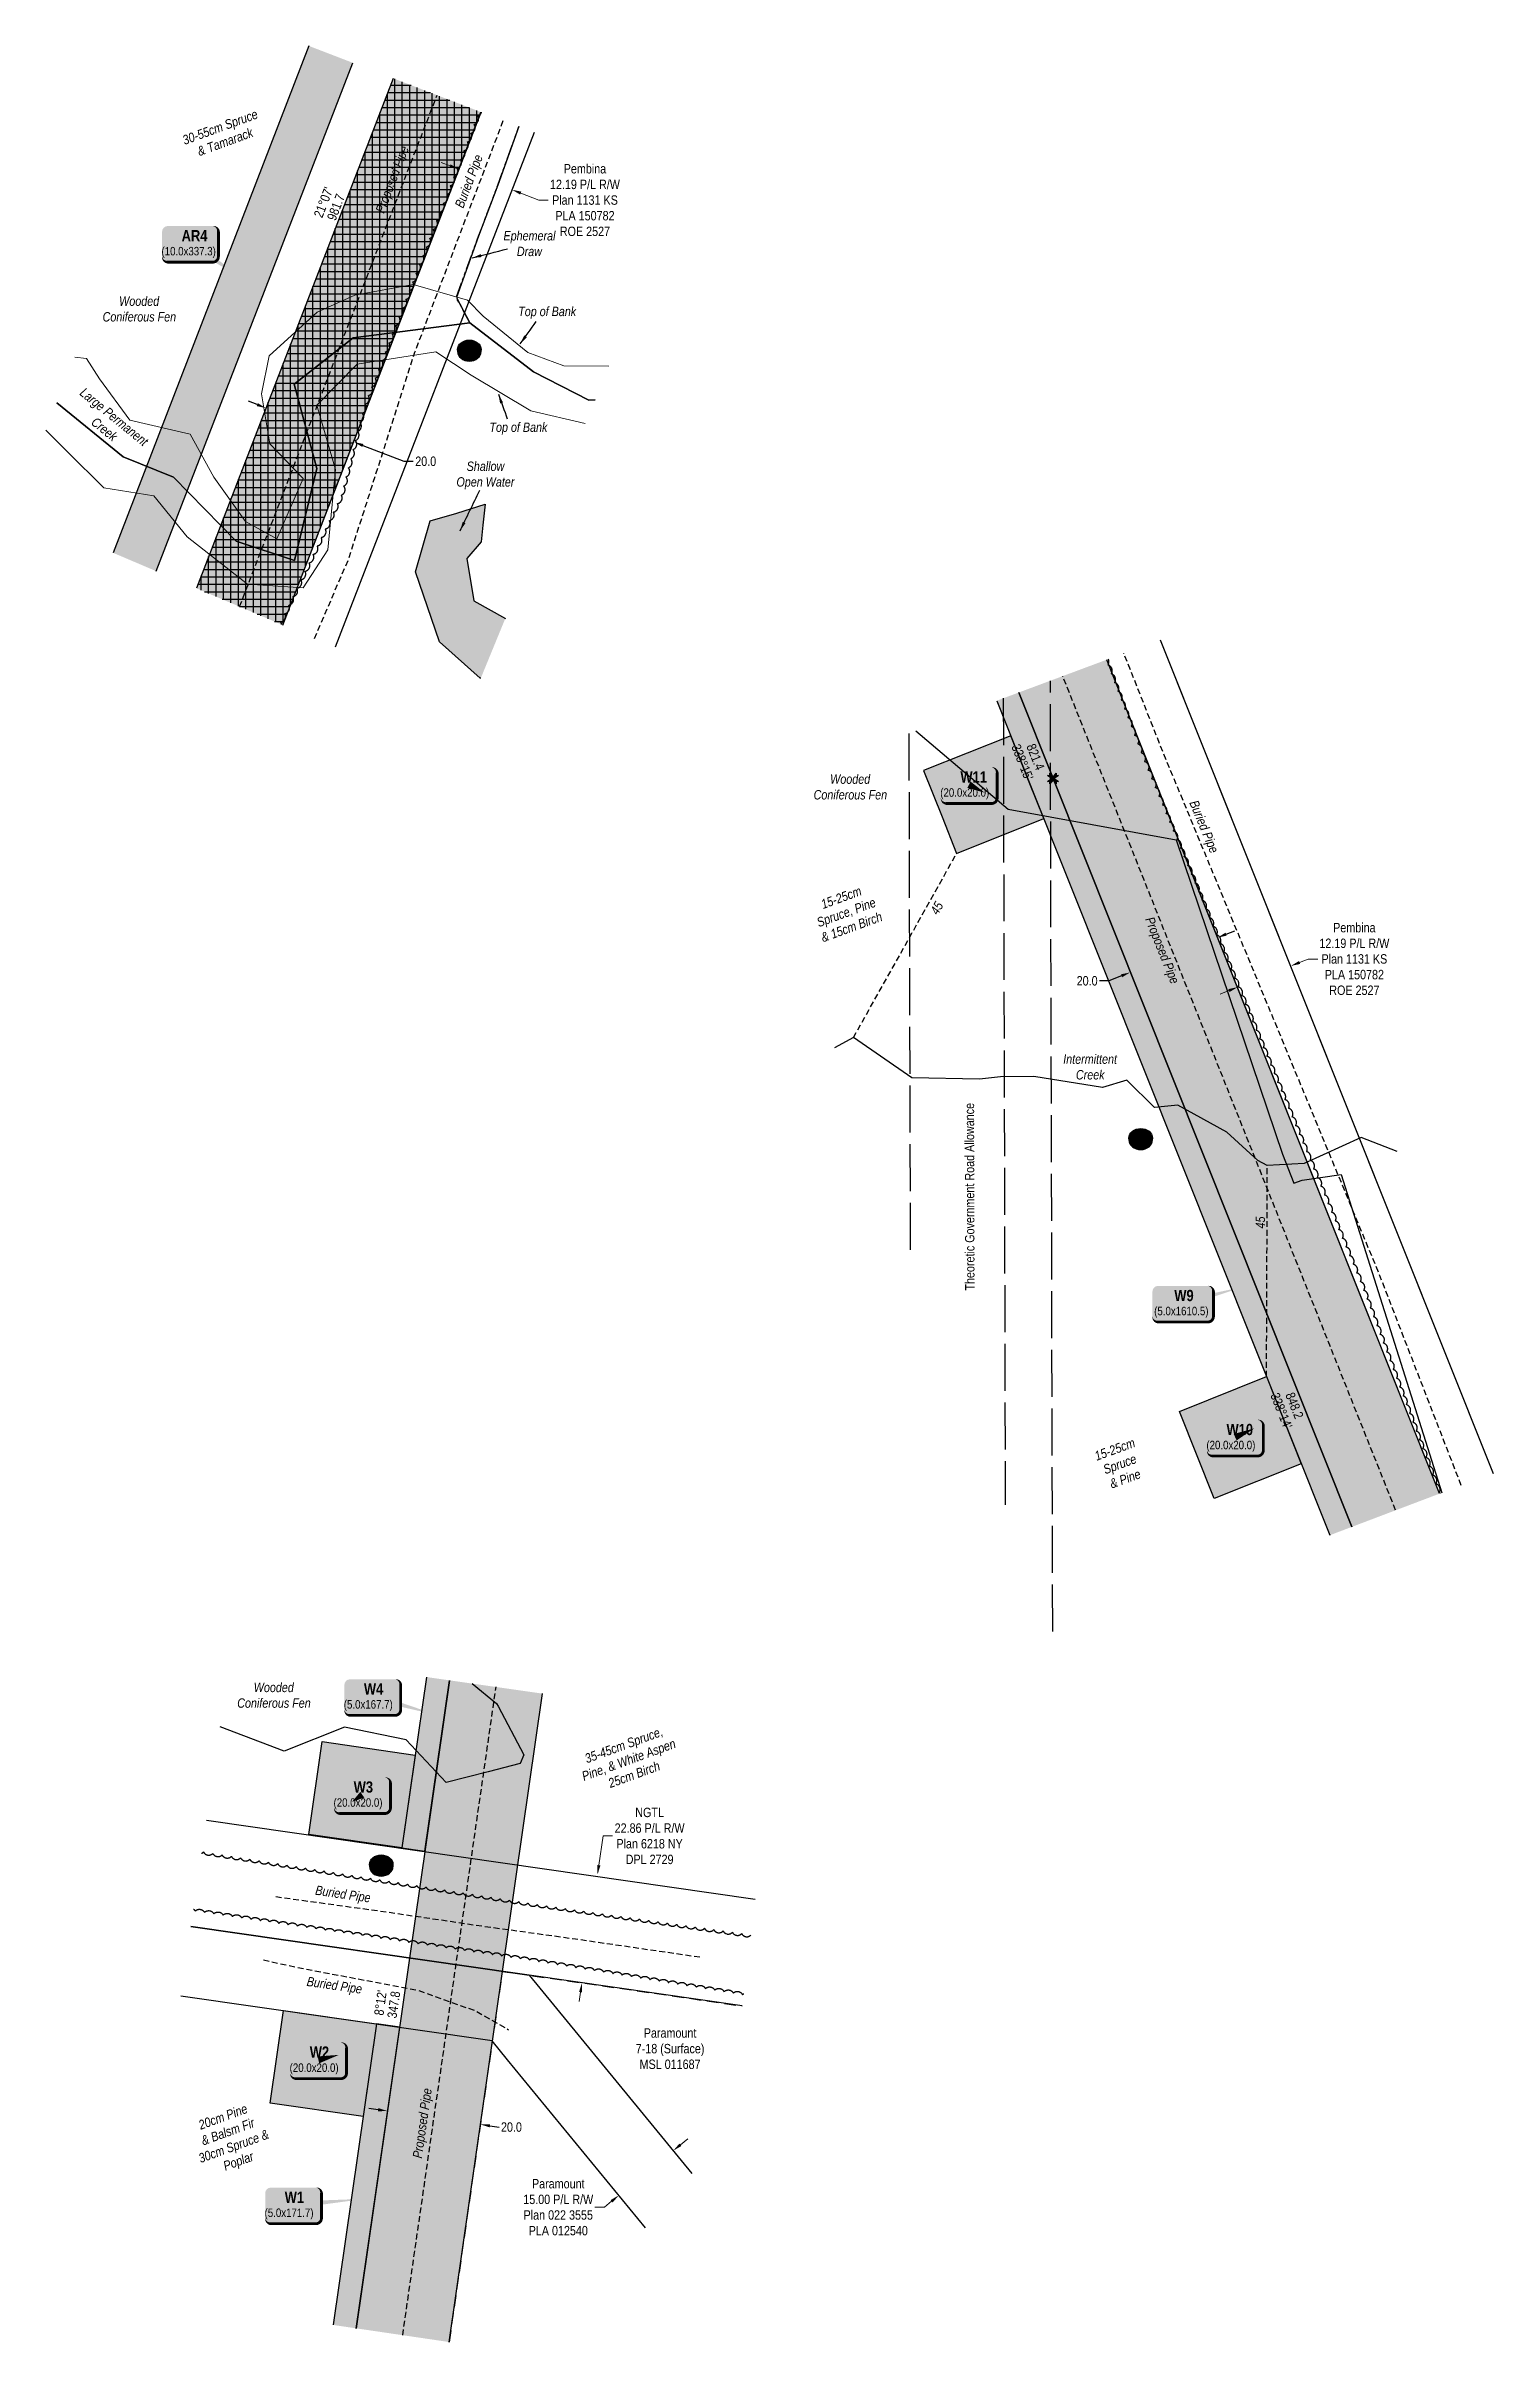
# Model space of a CAD drawing. Extents: x 507565 to 531726, y 6009554 to 6022365.
# Drawn here: x 520173 to 521714, y 6011231 to 6013676 of the extents above; entities that cross this region are included whole.
import ezdxf
from ezdxf.enums import TextEntityAlignment as Align

# ---------------------------------------------------------------- set-up
doc = ezdxf.new("R2010")
doc.units = 0
doc.header["$LTSCALE"] = 5
doc.header["$PDMODE"] = 34
doc.header["$PDSIZE"] = 0.03
for name, pattern in [('0', [1, 1, 0]), ('foc-ACCESSROAD', [3.75, 2.5, -1.25]), ('foc-TIELINE', [1.875, 1.25, -0.625]), ('foc-TOPO-ephemeral', [6.25, 3.125, -0.625, 0.625, -0.625, 0.625, -0.625]), ('foc-UNSURVEYED', [12.5, 10, -2.5]), ('UG_PIPE', [1.875, 1.25, -0.625])]:
    doc.linetypes.add(name, pattern=pattern)
doc.layers.get('Defpoints').update_dxf_attribs({"color": 9})
for name, color, linetype in [('AS-PIPE-UG', 44, 'UG_PIPE'), ('AS-PIPE-UG-T', 44, 'Continuous'), ('F-RW', 190, 'Continuous'), ('F-WS', 190, 'foc-ACCESSROAD'), ('L-BD1', 253, 'Continuous'), ('L-MON', 1, 'Continuous'), ('L-ROAD-T', 7, 'Continuous'), ('L-USEC', 7, 'foc-UNSURVEYED'), ('P-CROSSINGS', 250, 'Continuous'), ('P-PROPOSED', 10, 'Continuous'), ('P-PROPOSED-H', 21, 'Continuous'), ('P-TEMP-BLOCKS', 250, 'Continuous'), ('P-TEMP-BLUE-BORE-H', 131, 'Continuous'), ('P-TEMP-H', 41, 'Continuous'), ('P-TEMP-NO CUT-H', 104, 'Continuous'), ('P-TEMP_ACCESS ROAD', 46, 'Continuous'), ('P-TEMP_WORKSPACE', 46, 'Continuous'), ('P-TXT', 4, 'Continuous'), ('T-BUSH', 110, '0'), ('T-BUSH-T', 110, 'Continuous'), ('T-CREEK', 160, 'Continuous'), ('T-DRAW', 143, 'foc-TOPO-ephemeral'), ('T-TIE', 201, 'foc-TIELINE'), ('T-WATER', 160, 'Continuous'), ('T-WATER-H', 133, 'Continuous'), ('T-WATER-T', 170, 'Continuous'), ('WETLAND', 143, 'Continuous'), ('WETLAND-T', 146, 'Continuous')]:
    doc.layers.add(name, color=color, linetype=linetype)
for name, color, linetype, lineweight in [('F-RW-T', 190, 'Continuous', 9), ('F-WS-T', 190, 'Continuous', 9), ('T-ELEVATION', 48, 'Continuous', 18), ('T-TEXT', 48, 'Continuous', 18), ('T-TIE-T', 201, 'Continuous', 18)]:
    doc.layers.add(name, color=color, linetype=linetype, lineweight=lineweight)
doc.styles.add('80', font='ARIALN.TTF', dxfattribs={"height": 10})
doc.styles.add('80CG', font='ARIALN.TTF', dxfattribs={"height": 10})
doc.styles.add('80L', font='ARIALN.TTF', dxfattribs={"height": 10})
doc.styles.add('80LS', font='ARIALNI.TTF', dxfattribs={"height": 10})
doc.styles.add('BOLD', font='ARIALNB.TTF')
doc.styles.add('Crossing', font='ARIALN.TTF', dxfattribs={"height": 10})
doc.styles.add('foc-LtypeFont', font='ARIALN.TTF', dxfattribs={"height": 7.349999999999999})
doc.styles.get("Standard").update_dxf_attribs({"font": 'ARIALN.TTF'})
doc.linetypes.add('foc-TOPO-flowdirection-NOLINE', pattern='A,0,[">",foc-LtypeFont,S=0.3,R=0,X=0,Y=-0.945],-20,[">",foc-LtypeFont,S=0.3,R=0,X=0,Y=-0.945],0', length=20)
doc.dimstyles.new('Compass 5 000', dxfattribs={"dimscale": 5, "dimtxt": 9, "dimasz": 2, "dimexe": 0.2, "dimexo": 0.0625, "dimgap": 0.5, "dimtad": 0, "dimtih": 1, "dimtoh": 1, "dimzin": 0, "dimdsep": 46, "dimtxsty": '80CG', "dimcen": 0.1, "dimse1": 1, "dimse2": 1, "dimclrd": 256, "dimclrt": 256, "dimaunit": 1, "dimadec": 4, "dimazin": 0, "dimtfac": 0.06, "dimtofl": 0, "dimtmove": 0, "dimatfit": 1, "dimfxl": 0.2, "dimtolj": 1, "dimtzin": 0, "dimlwd": -1, "dimarcsym": 0})

msp = doc.modelspace()

# ---------------------------------------------------------------- texts
at = {"layer": 'AS-PIPE-UG-T', "char_height": 9.994589999999983, "attachment_point": 1, "style": '80L'}
for s, width, insert, rotation in [('\\pi0.34636;{\\fArial Narrow|b0|i1|c0|p34;Proposed Pipe}', 74.96357435197817, (520523.0736324635, 6013500.223242411), 69.0724545718479), ('\\pi0.31478;{\\fArial Narrow|b0|i1|c0|p34;Buried Pipe}', 59.03587994542998, (520607.5586470106, 6013505.844416155), 69.09953522709365), ('\\pi0.31478;{\\fArial Narrow|b0|i1|c0|p34;Buried Pipe}', 59.03587994542998, (521399.2305511877, 6012874.110234112), 292.50255449152064), ('\\pi0.34636;{\\fArial Narrow|b0|i1|c0|p34;Proposed Pipe}', 74.96357435197817, (521352.1542540655, 6012749.944582975), 291.759726752414), ('\\pi0.31478;{\\fArial Narrow|b0|i1|c0|p34;Buried Pipe}', 59.03587994542998, (520460.0592948214, 6011717.066430055), 351.8042485489257), ('\\pi0.31478;{\\fArial Narrow|b0|i1|c0|p34;Buried Pipe}', 59.03587994542998, (520450.9652512057, 6011619.906198261), 351.8042485489257), ('\\pi0.34636;{\\fArial Narrow|b0|i1|c0|p34;Proposed Pipe}', 74.96357435197817, (520562.9411778585, 6011426.981478119), 81.8024475353823)]:
    msp.add_mtext_dynamic_manual_height_columns(s, width=width, gutter_width=50.00000000000011, heights=[0], dxfattribs=dict(at, insert=insert, rotation=rotation))
at = {"layer": 'F-WS-T', "insert": (520837.2744511466, 6011543.063272472), "char_height": 9.994589999999983, "width": 72.58458497230545, "attachment_point": 5, "style": '80CG'}
msp.add_mtext('\\A1;Paramount\\P7-18 (Surface)\\PMSL 011687', dxfattribs=at)
at = {"layer": 'L-BD1', "color": 5}
for s, rotation, p in [("21%%D07'", 68.85450760243994, (520468.0962670408, 6013509.41554557)), ('981.7', 68.85450760243994, (520481.3795874116, 6013504.277817887)), ("8%%d12'", 81.85032135592878, (520528.8485227922, 6011591.958856384)), ('347.8', 81.85032135592878, (520542.9469823043, 6011589.939875167))]:
    msp.add_text(s, height=9.994589999999965, rotation=rotation, dxfattribs=at).set_placement(p, align=Align.MIDDLE_CENTER)
at = {"layer": 'L-BD1', "color": 5, "char_height": 9.994589999999965, "attachment_point": 2, "line_spacing_factor": 0.9004871635554856, "bg_fill": 1, "box_fill_scale": 1.15, "bg_fill_color": 41, "bg_fill_transparency": 0}
for s, insert, width, rotation in [("821.4 338%%d15'", (521231.1348745837, 6012920.646530072), 35.34008116024774, 291.70727649956825), ("848.2 338%%D14'", (521506.9564324428, 6012229.866442971), 35.34003885567649, 291.7071695888648)]:
    msp.add_mtext(s, dxfattribs=dict(at, insert=insert, width=width, rotation=rotation))
at = {"layer": 'L-ROAD-T', "style": '80L'}
msp.add_text('Theoretic Government Road Allowance', height=9.994679999999882, rotation=90.14136302786278, dxfattribs=at).set_placement((521156.2699503795, 6012450.352621022), align=Align.MIDDLE_CENTER)
at = {"layer": 'T-BUSH-T', "attachment_point": 1, "style": '80L'}
for s, width, gutter_width, insert, char_height, rotation in [('\\pi0.38662;{\\fArial Narrow|b0|i1|c0|p34;30-55cm Spruce \\P\\pi11.22;& Tamarack}', 83.8660476981738, 50.00084546121528, (520316.4806065843, 6013579.838595633), 9.994589999999986, 20.000000000000146), ('\\pi0.91098;{\\fArial Narrow|b0|i1|c0|p34;15-25cm\\P\\pi4.6504;Spruce\\P\\pi5.9662;& Pine }', 44.47963445785194, 50.00084546121528, (521287.3987018554, 6012178.234413174), 9.994589999999985, 20.000000000000146), ('\\pi9.7456;{\\fArial Narrow|b0|i1|c0|p34;35-45cm Spruce, \\P\\pi0.35425;Pine, & White Aspen \\P\\pi24.295;25cm Birch}', 104.8962368252802, 50.00084546121528, (520736.1163150996, 6011853.006214977), 9.99471379999975, 20.000000000000146), ('\\pi12.554;{\\fArial Narrow|b0|i1|c0|p34;20cm Pine \\P\\pi9.4932;& Balsm Fir\\P\\pi0.38497;30cm Spruce & \\P\\pi22.355;Poplar}', 78.24461118690309, 49.99999999999998, (520322.1792659045, 6011461.756881095), 9.99453379999983, 20.000000000000103)]:
    msp.add_mtext_dynamic_manual_height_columns(s, width=width, gutter_width=gutter_width, heights=[0], dxfattribs=dict(at, insert=insert, char_height=char_height, rotation=rotation))
at = {"layer": 'T-BUSH-T', "insert": (520985.0142728472, 6012761.852609457), "char_height": 9.994589999999985, "attachment_point": 1, "rotation": 20.000000000000146, "style": '80L', "bg_fill": 3, "box_fill_scale": 1.15, "bg_fill_color": 256, "bg_fill_true_color": 256, "bg_fill_transparency": 0}
msp.add_mtext_dynamic_manual_height_columns('\\pi12.64;{\\fArial Narrow|b0|i1|c0|p34;15-25cm\\P\\pi1.7389;Spruce, Pine \\P\\pi0.51859;& 15cm Birch}', width=67.93822038328784, gutter_width=50.00084546121528, heights=[0], dxfattribs=at)
at = {"layer": 'T-TEXT', "char_height": 9.994589999999986, "width": 62.45364313055929, "attachment_point": 2, "style": '80LS'}
for insert in [(520706.4034284821, 6013398.236939946), (520675.750158187, 6013274.94038162)]:
    msp.add_mtext('Top of Bank', dxfattribs=dict(at, insert=insert))
at = {"layer": 'T-TIE-T', "char_height": 9.994589999999985, "width": 13.01928290545701, "attachment_point": 2, "style": '80L'}
for insert, rotation in [((521116.8527726287, 6012760.244191329), 60.746079372003415), ((521460.8831730469, 6012422.953860987), 89.78807302606056)]:
    msp.add_mtext('{\\fArial Narrow|b0|i1|c0|p34;45}', dxfattribs=dict(at, insert=insert, rotation=rotation))
at = {"layer": 'T-WATER-T', "attachment_point": 1, "style": '80L'}
for s, width, gutter_width, insert, char_height in [('\\pi0.35627;{\\fArial Narrow|b0|i1|c0|p34;Ephemeral \\P\\pi14.615;Draw}', 56.01002057038574, 50.02706464197105, (520659.491499171, 6013478.803647514), 9.994589999999986), ('\\pi11.497;{\\fArial Narrow|b0|i1|c0|p34;Shallow \\P\\pi0.60882;Open Water}', 62.89639221920746, 50.02706464197105, (520609.1497073172, 6013233.32876145), 9.994589999999986), ('\\pi3.8072;{\\fArial Narrow|b0|i1|c0|p34;Intermittent \\P\\pi17.34;Creek}', 64.78663161880804, 49.99979088833481, (521252.1636915553, 6012601.959835453), 9.994589999999985)]:
    msp.add_mtext_dynamic_manual_height_columns(s, width=width, gutter_width=gutter_width, heights=[0], dxfattribs=dict(at, insert=insert, char_height=char_height))
at = {"layer": 'T-WATER-T', "insert": (520213.8046356923, 6013312.933337043), "char_height": 9.999999999999796, "attachment_point": 1, "rotation": 320.8448961561653, "style": '80L'}
msp.add_mtext_dynamic_manual_height_columns('\\pi0.26492;{\\fArial Narrow|b0|i1|c0|p34;Large Permanent \\P\\pi29.494;Creek}', width=89.11101412517793, gutter_width=50.02706464197105, heights=[0], dxfattribs=at)
at = {"layer": 'WETLAND-T', "attachment_point": 1, "style": '80L'}
for s, width, gutter_width, insert, char_height in [('\\pi18.206;{\\fArial Narrow|b0|i1|c0|p34;Wooded \\P\\pi0.61007;Coniferous Fen}', 78.18394679366105, 49.99979088833481, (520232.3108898473, 6013409.186694193), 9.994589999999986), ('\\pi18.206;{\\fArial Narrow|b0|i1|c0|p34;Wooded \\P\\pi0.61007;Coniferous Fen}', 78.18394679366105, 49.99979088833481, (520989.5297670529, 6012900.152334026), 9.994589999999985), ('\\pi18.206;{\\fArial Narrow|b0|i1|c0|p34;Wooded \\P\\pi0.61024;Coniferous Fen}', 78.18427377853416, 49.99999999999965, (520375.6827907526, 6011932.843585648), 9.994589999999983)]:
    msp.add_mtext_dynamic_manual_height_columns(s, width=width, gutter_width=gutter_width, heights=[0], dxfattribs=dict(at, insert=insert, char_height=char_height))

# ---------------------------------------------------------------- blocks, each defined once
blk = doc.blocks.new('*U428')
at = {"true_color": 0xff8aff}
h = blk.add_hatch(color=211, dxfattribs=at)
edge = h.paths.add_edge_path()
edge.add_line((-23.99999999999998, -20), (23.99999999999998, -20))
edge.add_arc((23.99999999999998, -14), 6, 270, 360)
edge.add_line((29.99999999999998, -14), (29.99999999999998, 12.5))
edge.add_arc((23.99999999999998, 12.5), 6, 0, 90)
edge.add_line((23.99999999999998, 18.5), (-23.99999999999998, 18.5))
edge.add_arc((-23.99999999999998, 12.5), 6, 90, 180)
edge.add_line((-29.99999999999998, 12.5), (-29.99999999999998, -14))
edge.add_arc((-23.99999999999998, -14), 6, 180, 270)
at = {"color": 250, "flags": 128}
blk.add_lwpolyline([(-23.99999999999998, -20, 3, 3, 0), (23.99999999999998, -20, 3, 3, 0.414213562373095), (29.99999999999998, -14, 3, 3, 0), (29.99999999999998, 12.5, 3, 0, 0.414213562373095), (23.99999999999998, 18.5, 0, 0, 0), (-23.99999999999998, 18.5, 0, 0, 0.414213562373095), (-29.99999999999998, 12.5, 0, 0, 0), (-29.99999999999998, -14, 0, 3, 0.414213562373095)], format="xyseb", close=True, dxfattribs=at)
at = {"flags": 128}
blk.add_lwpolyline([(76.16788440681108, 6.5091246556636, 0, 7.5, 0), (-3.398394867633905e-15, 0, 0, 0, 0)], format="xyseb", dxfattribs=at)
at = {"color": 250}
for tag, p, height, style in [('TEMP_AREA_W1_001', (-9.212824010914055, 2.244292974654144), 12, 'BOLD'), ('ENTER_TEXT_001', (-30.65586630286495, -12.77706553451505), 9, '80')]:
    blk.add_attdef(tag, p, '', height=height, dxfattribs=dict(at, style=style))
blk = doc.blocks.new('*U514')
at = {"true_color": 0xff8aff}
h = blk.add_hatch(color=211, dxfattribs=at)
edge = h.paths.add_edge_path()
edge.add_line((-23.99999999999998, -20), (23.99999999999998, -20))
edge.add_arc((23.99999999999998, -14), 6, 270, 360)
edge.add_line((29.99999999999998, -14), (29.99999999999998, 12.5))
edge.add_arc((23.99999999999998, 12.5), 6, 0, 90)
edge.add_line((23.99999999999998, 18.5), (-23.99999999999998, 18.5))
edge.add_arc((-23.99999999999998, 12.5), 6, 90, 180)
edge.add_line((-29.99999999999998, 12.5), (-29.99999999999998, -14))
edge.add_arc((-23.99999999999998, -14), 6, 180, 270)
at = {"color": 250, "flags": 128}
blk.add_lwpolyline([(-23.99999999999998, -20, 3, 3, 0), (23.99999999999998, -20, 3, 3, 0.414213562373095), (29.99999999999998, -14, 3, 3, 0), (29.99999999999998, 12.5, 3, 0, 0.414213562373095), (23.99999999999998, 18.5, 0, 0, 0), (-23.99999999999998, 18.5, 0, 0, 0.414213562373095), (-29.99999999999998, 12.5, 0, 0, 0), (-29.99999999999998, -14, 0, 3, 0.414213562373095)], format="xyseb", close=True, dxfattribs=at)
at = {"flags": 128}
blk.add_lwpolyline([(-10.96257860806564, -7.521714308182053, 0, 7.499999999999999, 0), (-3.398394867633905e-15, 0, 0, 0, 0)], format="xyseb", dxfattribs=at)
at = {"color": 250}
for tag, p, height, style in [('TEMP_AREA_W1_001', (-9.212824010914055, 2.244292974654144), 12, 'BOLD'), ('ENTER_TEXT_001', (-30.65586630286495, -12.77706553451505), 9, '80')]:
    blk.add_attdef(tag, p, '', height=height, dxfattribs=dict(at, style=style))
blk = doc.blocks.new('*U432')
at = {"true_color": 0xff8aff}
h = blk.add_hatch(color=211, dxfattribs=at)
edge = h.paths.add_edge_path()
edge.add_line((-23.99999999999998, -20), (23.99999999999998, -20))
edge.add_arc((23.99999999999998, -14), 6, 270, 360)
edge.add_line((29.99999999999998, -14), (29.99999999999998, 12.5))
edge.add_arc((23.99999999999998, 12.5), 6, 0, 90)
edge.add_line((23.99999999999998, 18.5), (-23.99999999999998, 18.5))
edge.add_arc((-23.99999999999998, 12.5), 6, 90, 180)
edge.add_line((-29.99999999999998, 12.5), (-29.99999999999998, -14))
edge.add_arc((-23.99999999999998, -14), 6, 180, 270)
at = {"color": 250, "flags": 128}
blk.add_lwpolyline([(-23.99999999999998, -20, 3, 3, 0), (23.99999999999998, -20, 3, 3, 0.414213562373095), (29.99999999999998, -14, 3, 3, 0), (29.99999999999998, 12.5, 3, 0, 0.414213562373095), (23.99999999999998, 18.5, 0, 0, 0), (-23.99999999999998, 18.5, 0, 0, 0.414213562373095), (-29.99999999999998, 12.5, 0, 0, 0), (-29.99999999999998, -14, 0, 3, 0.414213562373095)], format="xyseb", close=True, dxfattribs=at)
at = {"flags": 128}
blk.add_lwpolyline([(69.9084886473787, -19.96166291728086, 0, 7.499999999999999, 0), (-3.398394867633905e-15, 0, 0, 0, 0)], format="xyseb", dxfattribs=at)
at = {"color": 250}
for tag, p, height, style in [('TEMP_AREA_W1_001', (-9.212824010914055, 2.244292974654144), 12, 'BOLD'), ('ENTER_TEXT_001', (-30.65586630286495, -12.77706553451505), 9, '80')]:
    blk.add_attdef(tag, p, '', height=height, dxfattribs=dict(at, style=style))
blk = doc.blocks.new('*U515')
at = {"true_color": 0xff8aff}
h = blk.add_hatch(color=211, dxfattribs=at)
edge = h.paths.add_edge_path()
edge.add_line((-23.99999999999998, -20), (23.99999999999998, -20))
edge.add_arc((23.99999999999998, -14), 6, 270, 360)
edge.add_line((29.99999999999998, -14), (29.99999999999998, 12.5))
edge.add_arc((23.99999999999998, 12.5), 6, 0, 90)
edge.add_line((23.99999999999998, 18.5), (-23.99999999999998, 18.5))
edge.add_arc((-23.99999999999998, 12.5), 6, 90, 180)
edge.add_line((-29.99999999999998, 12.5), (-29.99999999999998, -14))
edge.add_arc((-23.99999999999998, -14), 6, 180, 270)
at = {"color": 250, "flags": 128}
blk.add_lwpolyline([(-23.99999999999998, -20, 3, 3, 0), (23.99999999999998, -20, 3, 3, 0.414213562373095), (29.99999999999998, -14, 3, 3, 0), (29.99999999999998, 12.5, 3, 0, 0.414213562373095), (23.99999999999998, 18.5, 0, 0, 0), (-23.99999999999998, 18.5, 0, 0, 0.414213562373095), (-29.99999999999998, 12.5, 0, 0, 0), (-29.99999999999998, -14, 0, 3, 0.414213562373095)], format="xyseb", close=True, dxfattribs=at)
at = {"flags": 128}
blk.add_lwpolyline([(21.7800216182435, 5.309322643210828, 0, 7.499999999999999, 0), (-3.398394867633905e-15, 0, 0, 0, 0)], format="xyseb", dxfattribs=at)
at = {"color": 250}
for tag, p, height, style in [('TEMP_AREA_W1_001', (-9.212824010914055, 2.244292974654144), 12, 'BOLD'), ('ENTER_TEXT_001', (-30.65586630286495, -12.77706553451505), 9, '80')]:
    blk.add_attdef(tag, p, '', height=height, dxfattribs=dict(at, style=style))
blk = doc.blocks.new('*D369')
at = {"layer": 'Defpoints', "color": 0, "transparency": 16777216}
for p in [(520840.6408980051, 6011434.446920634), (520857.6720355116, 6011413.697739214), (520799.7650666912, 6011366.16711482)]:
    blk.add_point(p, dxfattribs=at)
at = {"layer": 'F-RW-T', "transparency": 16777216}
for p, q in [((520848.3705048133, 6011440.791459908), (520856.100111621, 6011447.135999181)), ((520767.2747155693, 6011374.227217693), (520757.2747155693, 6011374.227217693)), ((520775.004322377, 6011380.571756966), (520767.2747155693, 6011374.227217693))]:
    blk.add_line(p, q, dxfattribs=at)
for points in [[(520847.3130816012, 6011442.079727709), (520849.4279280258, 6011439.503192106), (520840.6408980051, 6011434.446920634)], [(520773.9468991649, 6011381.860024769), (520776.0617455896, 6011379.283489166), (520782.7339291852, 6011386.91629624)]]:
    blk.add_solid(points, dxfattribs=at)
at = {"layer": 'F-RW-T', "transparency": 16777216, "insert": (520718.1887674117, 6011374.227217693), "char_height": 10, "attachment_point": 5, "style": '80CG'}
blk.add_mtext('\\A1;Paramount\\P15.00 P/L R/W\\PPlan 022 3555\\PPLA 012540', dxfattribs=at)
blk = doc.blocks.new('xing2')
h = blk.add_hatch(color=50)
h.dxf.hatch_style = 1
edge = h.paths.add_edge_path()
edge.add_ellipse((0, 0), major_axis=(-12.5, 0), ratio=0.8162973455633619, start_angle=0, end_angle=360)
h = blk.add_hatch(color=250)
h.dxf.hatch_style = 1
edge = h.paths.add_edge_path()
edge.add_ellipse((0, -2.047489049626165), major_axis=(-12.5, 0), ratio=0.8162973455633619, start_angle=0, end_angle=180)
edge.add_line((12.5, -2.047489049626165), (12.5, 0))
edge.add_ellipse((0, 0), major_axis=(-12.5, 0), ratio=0.8162973455633619, start_angle=0, end_angle=180, ccw=False)
edge.add_line((-12.5, 0), (-12.5, -2.047489049626165))
at = {"color": 250}
blk.add_ellipse((0, 0), major_axis=(-12.5, 0), ratio=0.8162973455633619, dxfattribs=at)
blk.add_ellipse((0, -2.047489049626165), major_axis=(-12.5, 0), ratio=0.8162973455633619, start_param=0, end_param=3.141592653589793, dxfattribs=at)
at = {"color": 250, "style": 'Crossing'}
blk.add_attdef('CROSSING', text='', height=9, dxfattribs=at).set_placement((0.08916442567715421, 0.0199513138486509), align=Align.MIDDLE_CENTER)
at = {"color": 250, "style": 'Crossing', "flags": 1}
for tag, p in [('DESCRIPTION', (0.08916442567715421, -25.770021277247)), ('OWNER', (0.08916442567715421, -12.49201765665748)), ('LOCATION', (0.08916442567715421, -39.30337514164421)), ('DWG_REF', (0.08916442567715421, -52.83672900604233))]:
    blk.add_attdef(tag, text='', height=9, dxfattribs=at).set_placement(p, align=Align.MIDDLE_CENTER)
blk = doc.blocks.new('*D370')
at = {"layer": 'Defpoints', "color": 0, "transparency": 16777216}
for p in [(520760.0063697948, 6011728.498333582), (520768.1528601788, 6011727.326353898), (520751.5700299818, 6011612.058257833)]:
    blk.add_point(p, dxfattribs=at)
at = {"layer": 'F-RW-T', "transparency": 16777216}
for p, q in [((520761.4303409736, 6011738.396429665), (520765.9245798574, 6011769.636112715)), ((520765.9245798574, 6011769.636112715), (520775.9245798575, 6011769.636112715)), ((520741.999568419, 6011603.332141433), (520740.5755972403, 6011593.434045349))]:
    blk.add_line(p, q, dxfattribs=at)
for points in [[(520759.780658293, 6011738.633758196), (520763.0800236543, 6011738.159101136), (520760.0063697948, 6011728.498333582)], [(520740.3498857384, 6011603.569469963), (520743.6492510997, 6011603.094812904), (520743.4235395978, 6011613.230237517)]]:
    blk.add_solid(points, dxfattribs=at)
at = {"layer": 'F-RW-T', "transparency": 16777216, "insert": (520815.4641432952, 6011769.636112715), "char_height": 10, "attachment_point": 5, "style": '80CG'}
blk.add_mtext('\\A1;NGTL\\P22.86 P/L R/W\\PPlan 6218 NY\\PDPL 2729', dxfattribs=at)
blk = doc.blocks.new('*D371')
at = {"layer": 'Defpoints', "color": 0, "transparency": 16777216}
for p in [(520537.1460907751, 6011481.808711439), (520635.3325420531, 6011462.415892445), (520636.0732345716, 6011467.557550373)]:
    blk.add_point(p, dxfattribs=at)
at = {"layer": 'P-TXT', "transparency": 16777216}
for p, q in [((520526.5075729891, 6011478.092905877), (520516.6097477215, 6011479.518758244)), ((520645.2303673208, 6011460.990040078), (520655.1281925889, 6011459.564187711))]:
    blk.add_line(p, q, dxfattribs=at)
for points in [[(520526.7452150503, 6011479.742543423), (520526.269930928, 6011476.443268333), (520536.4053982567, 6011476.667053511)], [(520645.468009382, 6011462.639677623), (520644.9927252597, 6011459.340402533), (520635.3325420531, 6011462.415892445)]]:
    blk.add_solid(points, dxfattribs=at)
at = {"layer": 'P-TXT', "transparency": 16777216, "insert": (520668.3341953173, 6011459.564187711), "char_height": 10, "attachment_point": 5, "style": '80CG'}
blk.add_mtext('\\A1;20.0', dxfattribs=at)
blk = doc.blocks.new('*U477')
at = {"true_color": 0xff8aff}
h = blk.add_hatch(color=211, dxfattribs=at)
edge = h.paths.add_edge_path()
edge.add_line((-26.49999999999998, -20), (26.49999999999998, -20))
edge.add_arc((26.49999999999998, -14), 6, 270, 360)
edge.add_line((32.49999999999998, -14), (32.49999999999998, 12.5))
edge.add_arc((26.49999999999998, 12.5), 6, 0, 90)
edge.add_line((26.49999999999998, 18.5), (-26.49999999999998, 18.5))
edge.add_arc((-26.49999999999998, 12.5), 6, 90, 180)
edge.add_line((-32.49999999999998, 12.5), (-32.49999999999998, -14))
edge.add_arc((-26.49999999999998, -14), 6, 180, 270)
at = {"color": 250, "flags": 128}
blk.add_lwpolyline([(-26.49999999999998, -20, 3, 3, 0), (26.49999999999998, -20, 3, 3, 0.414213562373095), (32.49999999999998, -14, 3, 3, 0), (32.49999999999998, 12.5, 3, 0, 0.414213562373095), (26.49999999999998, 18.5, 0, 0, 0), (-26.49999999999998, 18.5, 0, 0, 0.414213562373095), (-32.49999999999998, 12.5, 0, 0, 0), (-32.49999999999998, -14, 0, 3, 0.414213562373095)], format="xyseb", close=True, dxfattribs=at)
at = {"flags": 128}
blk.add_lwpolyline([(64.07029109443044, 17.46459040057445, 0, 7.5, 0), (-3.398394867633905e-15, 0, 0, 0, 0)], format="xyseb", dxfattribs=at)
at = {"color": 250}
for tag, p, height, style in [('TEMP_AREA_W1_001', (-9.212824010914055, 2.244292974654144), 12, 'BOLD'), ('ENTER_TEXT_001', (-30.65586630286495, -12.77706553451505), 9, '80')]:
    blk.add_attdef(tag, p, '', height=height, dxfattribs=dict(at, style=style))
blk = doc.blocks.new('*U516')
at = {"true_color": 0xff8aff}
h = blk.add_hatch(color=211, dxfattribs=at)
edge = h.paths.add_edge_path()
edge.add_line((-23.99999999999998, -20), (23.99999999999998, -20))
edge.add_arc((23.99999999999998, -14), 6, 270, 360)
edge.add_line((29.99999999999998, -14), (29.99999999999998, 12.5))
edge.add_arc((23.99999999999998, 12.5), 6, 0, 90)
edge.add_line((23.99999999999998, 18.5), (-23.99999999999998, 18.5))
edge.add_arc((-23.99999999999998, 12.5), 6, 90, 180)
edge.add_line((-29.99999999999998, 12.5), (-29.99999999999998, -14))
edge.add_arc((-23.99999999999998, -14), 6, 180, 270)
at = {"color": 250, "flags": 128}
blk.add_lwpolyline([(-23.99999999999998, -20, 3, 3, 0), (23.99999999999998, -20, 3, 3, 0.414213562373095), (29.99999999999998, -14, 3, 3, 0), (29.99999999999998, 12.5, 3, 0, 0.414213562373095), (23.99999999999998, 18.5, 0, 0, 0), (-23.99999999999998, 18.5, 0, 0, 0.414213562373095), (-29.99999999999998, 12.5, 0, 0, 0), (-29.99999999999998, -14, 0, 3, 0.414213562373095)], format="xyseb", close=True, dxfattribs=at)
at = {"flags": 128}
blk.add_lwpolyline([(20.1818945746742, 9.383859686823214, 0, 7.500000000000002, 0), (-3.398394867633905e-15, 0, 0, 0, 0)], format="xyseb", dxfattribs=at)
at = {"color": 250}
for tag, p, height, style in [('TEMP_AREA_W1_001', (-9.212824010914055, 2.244292974654144), 12, 'BOLD'), ('ENTER_TEXT_001', (-30.65586630286495, -12.77706553451505), 9, '80')]:
    blk.add_attdef(tag, p, '', height=height, dxfattribs=dict(at, style=style))
blk = doc.blocks.new('*U517')
at = {"true_color": 0xff8aff}
h = blk.add_hatch(color=211, dxfattribs=at)
edge = h.paths.add_edge_path()
edge.add_line((-23.99999999999998, -20), (23.99999999999998, -20))
edge.add_arc((23.99999999999998, -14), 6, 270, 360)
edge.add_line((29.99999999999998, -14), (29.99999999999998, 12.5))
edge.add_arc((23.99999999999998, 12.5), 6, 0, 90)
edge.add_line((23.99999999999998, 18.5), (-23.99999999999998, 18.5))
edge.add_arc((-23.99999999999998, 12.5), 6, 90, 180)
edge.add_line((-29.99999999999998, 12.5), (-29.99999999999998, -14))
edge.add_arc((-23.99999999999998, -14), 6, 180, 270)
at = {"color": 250, "flags": 128}
blk.add_lwpolyline([(-23.99999999999998, -20, 3, 3, 0), (23.99999999999998, -20, 3, 3, 0.414213562373095), (29.99999999999998, -14, 3, 3, 0), (29.99999999999998, 12.5, 3, 0, 0.414213562373095), (23.99999999999998, 18.5, 0, 0, 0), (-23.99999999999998, 18.5, 0, 0, 0.414213562373095), (-29.99999999999998, 12.5, 0, 0, 0), (-29.99999999999998, -14, 0, 3, 0.414213562373095)], format="xyseb", close=True, dxfattribs=at)
at = {"flags": 128}
blk.add_lwpolyline([(16.68350946178958, -8.505640066842098, 0, 7.5, 0), (-3.398394867633904e-15, 0, 0, 0, 0)], format="xyseb", dxfattribs=at)
at = {"color": 250}
for tag, p, height, style in [('TEMP_AREA_W1_001', (-9.212824010914055, 2.244292974654144), 12, 'BOLD'), ('ENTER_TEXT_001', (-30.65586630286495, -12.77706553451505), 9, '80')]:
    blk.add_attdef(tag, p, '', height=height, dxfattribs=dict(at, style=style))
blk = doc.blocks.new('*D375')
at = {"layer": 'Defpoints', "color": 0, "transparency": 16777216}
for p in [(521498.3815168831, 6012696.185215195), (521579.1949438758, 6012493.184389867), (521522.5907391298, 6012470.650591)]:
    blk.add_point(p, dxfattribs=at)
at = {"layer": 'F-RW-T', "transparency": 16777216}
for p, q in [((521507.6723773219, 6012699.883851742), (521516.9632377601, 6012703.58248829)), ((521516.9632377601, 6012703.58248829), (521526.9632377604, 6012703.58248829)), ((521432.4864516985, 6012669.95277978), (521423.1955912597, 6012666.254143232))]:
    blk.add_line(p, q, dxfattribs=at)
for points in [[(521507.0559378972, 6012701.432328482), (521508.2888167466, 6012698.335375003), (521498.3815168831, 6012696.185215195)], [(521431.8700122738, 6012671.50125652), (521433.1028911232, 6012668.40430304), (521441.7773121372, 6012673.651416328)]]:
    blk.add_solid(points, dxfattribs=at)
at = {"layer": 'F-RW-T', "transparency": 16777216, "insert": (521566.0491859184, 6012703.582488289), "char_height": 10, "attachment_point": 5, "style": '80CG'}
blk.add_mtext('\\A1;Pembina\\P12.19 P/L R/W\\PPlan 1131 KS\\PPLA 150782\\PROE 2527', dxfattribs=at)
blk = doc.blocks.new('*D374')
at = {"layer": 'Defpoints', "color": 0, "transparency": 16777216}
for p in [(521339.6543986027, 6012928.532751601), (521246.7954251294, 6012891.566402987), (521420.1571165756, 6012726.311000388)]:
    blk.add_point(p, dxfattribs=at)
at = {"layer": 'P-TXT', "transparency": 16777216}
for p, q in [((521429.4479859225, 6012730.009614559), (521438.7388552688, 6012733.708228731)), ((521304.6524838922, 6012680.329612067), (521294.6524838926, 6012680.329612067)), ((521318.0072737555, 6012685.646037603), (521304.6524838922, 6012680.329612067))]:
    blk.add_line(p, q, dxfattribs=at)
for points in [[(521428.831550227, 6012731.558092784), (521430.0644216177, 6012728.461136336), (521420.1571165756, 6012726.311000388)], [(521317.3908380601, 6012687.194515827), (521318.6237094507, 6012684.097559378), (521327.2981431023, 6012689.344651774)]]:
    blk.add_solid(points, dxfattribs=at)
at = {"layer": 'P-TXT', "transparency": 16777216, "insert": (521281.4464811634, 6012680.329612068), "char_height": 10, "attachment_point": 5, "style": '80CG'}
blk.add_mtext('\\A1;20.0', dxfattribs=at)
blk = doc.blocks.new('TEMP')
h = blk.add_hatch(color=255)
h.dxf.hatch_style = 1
h.paths.add_polyline_path([(-5.274162218071865e-10, 0.2514284397220763), (-0.6656854269836916, 1.152061669657268), (-0.6656854269836914, 0.6656854303339061), (-1.152061663105632, 0.6656854303339061), (-0.2514284404497631, 5.273246284076549e-10), (-1.152061661774314, -0.665685419564579), (-0.6656854224511335, -0.6656854195645793), (-0.6656854224511335, -1.152061655686338), (-5.273248504522599e-10, -0.2514284436956583), (0.6656854183820542, -1.152061663420681), (0.6656854183820542, -0.6656854208922597), (1.152061656810019, -0.6656854053035203), (0.2514284429676993, 5.273251835191672e-10), (1.152061671303363, 0.6656854258011662), (0.6656854287749412, 0.6656854258011663), (0.6656854131859291, 1.15206166422904)])
h.paths.add_polyline_path([(0.5656854229146121, 0.8485281473411305), (0.5656854319800914, 0.5656854258011663), (0.8485281444547581, 0.5656854258011663), (0.08318903393992505, -1.110223024625157e-16), (0.8485281399220184, -0.5656854150320215), (0.5656854183820542, -0.5656854240973189), (0.5656854183820542, -0.8485281365719858), (1.110223024625157e-16, -0.08318903609469996), (-0.5656854224511336, -0.848528132039064), (-0.5656854224511336, -0.5656854195645794), (-0.8485281349258003, -0.5656854195645796), (-0.08318903284889523, 0), (-0.8485281394583577, 0.5656854303339061), (-0.5656854269836913, 0.5656854303339061), (-0.5656854269836913, 0.8485281428085727), (0, 0.08318903069412065)], flags=16)
h = blk.add_hatch(color=1)
h.dxf.hatch_style = 1
h.paths.add_polyline_path([(0, 0.08318903069412048), (-0.5656854269836913, 0.8485281428085726), (-0.5656854269836911, 0.5656854303339061), (-0.8485281394583579, 0.5656854303339061), (-0.08318903284889523, 0), (-0.8485281349258, -0.5656854195645791), (-0.5656854224511336, -0.5656854195645792), (-0.5656854224511336, -0.8485281320390639), (1.110223024625157e-16, -0.08318903609469996), (0.5656854183820542, -0.8485281365719854), (0.5656854183820542, -0.5656854240973188), (0.8485281399220186, -0.5656854150320215), (0.08318903393992516, -5.551115123125783e-17), (0.8485281444547583, 0.5656854258011663), (0.5656854319800915, 0.5656854258011663), (0.5656854229146121, 0.8485281473411305)])
at = {"color": 1}
for p, q in [((-0.0831890328488953, 0), (0.0831890339399252, 0)), ((0, 0.0831890306941205), (0, -0.08318903609469999))]:
    blk.add_line(p, q, dxfattribs=at)
at = {"color": 255, "flags": 128}
blk.add_lwpolyline([(-0.251428440449763, 5.27325e-10), (-1.152061663105632, 0.6656854303339061), (-0.6656854269836914, 0.6656854303339061), (-0.6656854269836914, 1.152061669657268), (-5.274159999999999e-10, 0.2514284397220763), (0.6656854131859291, 1.15206166422904), (0.6656854287749412, 0.6656854258011663), (1.152061671303363, 0.6656854258011663), (0.2514284429676991, 5.27325e-10), (1.152061656810019, -0.6656854053035204), (0.6656854183820542, -0.6656854208922596), (0.6656854183820542, -1.152061663420681), (-5.27325e-10, -0.2514284436956586), (-0.6656854224511335, -1.152061655686338), (-0.6656854224511335, -0.6656854195645793), (-1.152061661774314, -0.6656854195645793)], close=True, dxfattribs=at)
at = {"color": 1, "flags": 128}
blk.add_lwpolyline([(-0.0831890328488953, 0), (-0.8485281394583578, 0.5656854303339061), (-0.5656854269836913, 0.5656854303339061), (-0.5656854269836913, 0.8485281428085727), (0, 0.0831890306941205), (0.5656854229146121, 0.8485281473411305), (0.5656854319800914, 0.5656854258011663), (0.8485281444547581, 0.5656854258011663), (0.0831890339399252, 0), (0.8485281399220184, -0.5656854150320214), (0.5656854183820542, -0.5656854240973189), (0.5656854183820542, -0.8485281365719856), (0, -0.08318903609469999), (-0.5656854224511335, -0.848528132039064), (-0.5656854224511335, -0.5656854195645792), (-0.8485281349258001, -0.5656854195645792)], close=True, dxfattribs=at)
blk = doc.blocks.new('*U492')
at = {"true_color": 0xff8aff}
h = blk.add_hatch(color=211, dxfattribs=at)
edge = h.paths.add_edge_path()
edge.add_line((-23.99999999999998, -20), (23.99999999999998, -20))
edge.add_arc((23.99999999999998, -14), 6, 270, 360)
edge.add_line((29.99999999999998, -14), (29.99999999999998, 12.5))
edge.add_arc((23.99999999999998, 12.5), 6, 0, 90)
edge.add_line((23.99999999999998, 18.5), (-23.99999999999998, 18.5))
edge.add_arc((-23.99999999999998, 12.5), 6, 90, 180)
edge.add_line((-29.99999999999998, 12.5), (-29.99999999999998, -14))
edge.add_arc((-23.99999999999998, -14), 6, 180, 270)
at = {"color": 250, "flags": 128}
blk.add_lwpolyline([(-23.99999999999998, -20, 3, 3, 0), (23.99999999999998, -20, 3, 3, 0.414213562373095), (29.99999999999998, -14, 3, 3, 0), (29.99999999999998, 12.5, 3, 0, 0.414213562373095), (23.99999999999998, 18.5, 0, 0, 0), (-23.99999999999998, 18.5, 0, 0, 0.414213562373095), (-29.99999999999998, 12.5, 0, 0, 0), (-29.99999999999998, -14, 0, 3, 0.414213562373095)], format="xyseb", close=True, dxfattribs=at)
at = {"flags": 128}
blk.add_lwpolyline([(59.57682323547803, -40.13675621222136, 0, 7.499999999999998, 0), (-3.398394867633905e-15, 0, 0, 0, 0)], format="xyseb", dxfattribs=at)
at = {"color": 250}
for tag, p, height, style in [('TEMP_AREA_W1_001', (-9.212824010914055, 2.244292974654144), 12, 'BOLD'), ('ENTER_TEXT_001', (-30.65586630286495, -12.77706553451505), 9, '80')]:
    blk.add_attdef(tag, p, '', height=height, dxfattribs=dict(at, style=style))
blk = doc.blocks.new('*D386')
at = {"layer": 'Defpoints', "color": 0, "transparency": 16777216}
for p in [(520605.428283738, 6013527.067697003), (520662.0217574821, 6013505.199459163), (520668.8552707832, 6013522.884114801)]:
    blk.add_point(p, dxfattribs=at)
at = {"layer": 'F-RW-T', "transparency": 16777216}
for p, q in [((520602.9339585227, 6013548.356715081), (520593.6061200062, 6013551.961077523)), ((520678.1831092997, 6013519.27975236), (520697.5281782497, 6013511.804640111)), ((520697.5281782497, 6013511.804640111), (520707.5281782497, 6013511.804640111))]:
    blk.add_line(p, q, dxfattribs=at)
for points in [[(520603.5346855966, 6013549.911354835), (520602.3332314491, 6013546.802075328), (520612.2617970391, 6013544.75235264)], [(520678.7838363736, 6013520.834392114), (520677.5823822261, 6013517.725112607), (520668.8552707832, 6013522.884114801)]]:
    blk.add_solid(points, dxfattribs=at)
at = {"layer": 'F-RW-T', "transparency": 16777216, "insert": (520746.6141264082, 6013511.804640111), "char_height": 10, "attachment_point": 5, "style": '80CG'}
blk.add_mtext('\\A1;Pembina\\P12.19 P/L R/W\\PPlan 1131 KS\\PPLA 150782\\PROE 2527', dxfattribs=at)
blk = doc.blocks.new('*D387')
at = {"layer": 'Defpoints', "color": 0, "transparency": 16777216}
for p in [(520498.7306455267, 6013528.138511061), (520592.6188486752, 6013491.876191574), (520406.8988268853, 6013290.373123568)]:
    blk.add_point(p, dxfattribs=at)
at = {"layer": 'P-TXT', "transparency": 16777216}
for p, q in [((520397.5704224703, 6013293.976021161), (520388.2420180554, 6013297.578918755)), ((520510.1154344487, 6013250.507906487), (520553.831302806, 6013233.623583091)), ((520553.831302806, 6013233.623583091), (520563.831302806, 6013233.623583091))]:
    blk.add_line(p, q, dxfattribs=at)
for points in [[(520398.1709054026, 6013295.530755231), (520396.969939538, 6013292.421287092), (520406.8988268853, 6013290.373123568)], [(520510.715917381, 6013252.062640557), (520509.5149515164, 6013248.953172418), (520500.7870300338, 6013254.110804081)]]:
    blk.add_solid(points, dxfattribs=at)
at = {"layer": 'P-TXT', "transparency": 16777216, "insert": (520577.0373055346, 6013233.623583092), "char_height": 10, "attachment_point": 5, "style": '80CG'}
blk.add_mtext('\\A1;20.0', dxfattribs=at)

# ---------------------------------------------------------------- dimensions: what is measured, and where the dimension line sits
at = {"layer": 'F-RW-T', "color": 6}
dim = msp.add_linear_dim(base=(520668.8552707832, 6013522.884114801), p1=(520605.4282837383, 6013527.067697003), p2=(520662.0217574825, 6013505.199459164), angle=338.87301031818237, text='Pembina\\P12.19 P/L R/W\\PPlan 1131 KS\\PPLA 150782\\PROE 2527', dimstyle='Compass 5 000', dxfattribs=at)
dim.commit()
dim.dimension.update_dxf_attribs({"geometry": '*D386', "text_midpoint": (520746.6141264082, 6013511.804640111), "dimtype": 161})
at = {"layer": 'F-RW-T'}
for base, p1, p2, angle, text, picture, middle in [((521498.3815168831, 6012696.185215195), (521522.5907391298, 6012470.650591), (521579.194943876, 6012493.184389867), 21.707208767151297, 'Pembina\\P12.19 P/L R/W\\PPlan 1131 KS\\PPLA 150782\\PROE 2527', '*D375', (521566.0491859184, 6012703.582488289)), ((520840.6408980051, 6011434.446920634), (520799.7650666917, 6011366.16711482), (520857.6720355116, 6011413.697739214), 39.37949503799188, 'Paramount\\P15.00 P/L R/W\\PPlan 022 3555\\PPLA 012540', '*D369', (520718.1887674117, 6011374.227217693))]:
    dim = msp.add_linear_dim(base=base, p1=p1, p2=p2, angle=angle, text=text, dimstyle='Compass 5 000', dxfattribs=at)
    dim.commit()
    dim.dimension.update_dxf_attribs({"geometry": picture, "text_midpoint": middle, "dimtype": 161})
at = {"layer": 'F-RW-T', "color": 5}
dim = msp.add_linear_dim(base=(520760.0063697948, 6011728.498333582), p1=(520751.5700299817, 6011612.058257833), p2=(520768.1528601787, 6011727.326353898), angle=81.81341903768212, text='NGTL\\P22.86 P/L R/W\\PPlan 6218 NY\\PDPL 2729', dimstyle='Compass 5 000', dxfattribs=at)
dim.commit()
dim.dimension.update_dxf_attribs({"geometry": '*D370', "text_midpoint": (520815.4641432952, 6011769.636112715), "dimtype": 161})
at = {"layer": 'P-TXT', "color": 6}
dim = msp.add_linear_dim(base=(520406.8988268853, 6013290.373123568), p1=(520592.6188486753, 6013491.876191574), p2=(520498.7306455268, 6013528.138511061), angle=158.88200779930293, text='20.0', dimstyle='Compass 5 000', dxfattribs=at)
dim.commit()
dim.dimension.update_dxf_attribs({"geometry": '*D387', "text_midpoint": (520577.0373055346, 6013233.623583092), "dimtype": 161})
at = {"layer": 'P-TXT'}
dim = msp.add_linear_dim(base=(521420.1571165756, 6012726.311000388), p1=(521246.795425129, 6012891.566402987), p2=(521339.6543986024, 6012928.532751601), angle=21.707070773092752, text='20.0', dimstyle='Compass 5 000', dxfattribs=at)
dim.commit()
dim.dimension.update_dxf_attribs({"geometry": '*D374', "text_midpoint": (521281.4464811634, 6012680.329612068), "dimtype": 161})
at = {"layer": 'P-TXT', "color": 5}
dim = msp.add_linear_dim(base=(520635.3325420531, 6011462.415892445), p1=(520537.1460907752, 6011481.808711439), p2=(520636.0732345717, 6011467.557550373), angle=351.80252950961255, text='20.0', dimstyle='Compass 5 000', dxfattribs=at)
dim.commit()
dim.dimension.update_dxf_attribs({"geometry": '*D371', "text_midpoint": (520668.3341953173, 6011459.564187711), "dimtype": 161})

# ---------------------------------------------------------------- hatches: boundary and pattern name
at = {"layer": 'P-PROPOSED-H', "transparency": 33554687}
h = msp.add_hatch(color=256, dxfattribs=at)
h.dxf.hatch_style = 1
h.paths.add_polyline_path([(520635.787593335, 6013605.592179842), (520542.4981557638, 6013641.458699894), (520332.7654075606, 6013098.431360534), (520424.783177125, 6013059.272314638)])
h = msp.add_hatch(color=256, dxfattribs=at)
h.dxf.hatch_style = 1
h.paths.add_polyline_path([(521302.2688754824, 6013022.325325353), (521208.5970583357, 6012987.395971653), (521245.133725701, 6012895.830061367), (521563.2868036357, 6012098.766247978), (521656.7611764591, 6012134.191000588), (521337.9608748772, 6012932.876293029)])
h = msp.add_hatch(color=256, dxfattribs=at)
h.dxf.hatch_style = 1
h.paths.add_polyline_path([(520503.0643740835, 6011245.226394229), (520601.9475844508, 6011230.667862503), (520701.4262514384, 6011921.217941015), (520602.4806569828, 6011935.33642559)])
at = {"layer": 'P-TEMP-BLUE-BORE-H'}
h = msp.add_hatch(color=256, dxfattribs=at)
h.dxf.hatch_style = 1
h.paths.add_polyline_path([(520635.7599899719, 6013605.602792368), (520542.4981557882, 6013641.458699885), (520332.7654075845, 6013098.431360524), (520424.7607432295, 6013059.281861599)])
at = {"layer": 'P-TEMP-H'}
h = msp.add_hatch(color=256, dxfattribs=at)
h.dxf.hatch_style = 1
h.paths.add_polyline_path([(520499.2819393188, 6013658.073820898), (520452.6374895266, 6013676.006977507), (520244.0513708434, 6013136.184471176), (520290.0597515305, 6013116.605162751)])
h = msp.add_hatch(color=256, dxfattribs=at)
h.dxf.hatch_style = 1
h.paths.add_polyline_path([(521208.5970585352, 6012987.395971728), (521185.1792426836, 6012978.663684922), (521221.927621194, 6012886.567197431), (521539.918350711, 6012089.910112993), (521563.2868036019, 6012098.766247968), (521245.133725701, 6012895.830061274)])
h = msp.add_hatch(color=256, dxfattribs=at)
h.dxf.hatch_style = 1
h.paths.add_polyline_path([(521107.2608526552, 6012904.253867522), (521126.9835023917, 6012854.82619646), (521142.4596024533, 6012816.054170622), (521235.2840198716, 6012853.105625742), (521219.8122642677, 6012891.866767397), (521200.0896145312, 6012941.294438453)])
h = msp.add_hatch(color=256, dxfattribs=at)
h.dxf.hatch_style = 1
h.paths.add_polyline_path([(521416.7161290707, 6012128.963682862), (521379.6646737047, 6012221.788100888), (521472.4890917327, 6012258.839556262), (521509.5405470972, 6012166.015138236)])
h = msp.add_hatch(color=256, dxfattribs=at)
h.dxf.hatch_style = 1
h.paths.add_polyline_path([(520602.481852857, 6011935.336254954), (520577.7459017002, 6011938.865812249), (520551.5325524716, 6011756.900865215), (520576.2663452412, 6011753.356325059)])
h = msp.add_hatch(color=256, dxfattribs=at)
h.dxf.hatch_style = 1
h.paths.add_polyline_path([(520452.6057131272, 6011771.132790912), (520466.7740596731, 6011870.069748725), (520565.7018717132, 6011855.83768318), (520551.5335251634, 6011756.900725283)])
h = msp.add_hatch(color=256, dxfattribs=at)
h.dxf.hatch_style = 1
h.paths.add_polyline_path([(520411.4594945834, 6011484.930697843), (520425.6278411393, 6011583.867655843), (520524.5556531731, 6011569.635590207), (520510.3873066223, 6011470.698632393)])
h = msp.add_hatch(color=256, dxfattribs=at)
h.dxf.hatch_style = 1
h.paths.add_polyline_path([(520478.3464474214, 6011248.865603738), (520503.0665561137, 6011245.22607297), (520549.2894459388, 6011566.091050051), (520524.5556531731, 6011569.635590207)])
at = {"layer": 'P-TEMP-NO CUT-H', "ltscale": 2}
h = msp.add_hatch(dxfattribs=at)
h.set_pattern_fill('ANSI37', color=256, scale=2.498647499999999, angle=45)
h.set_pattern_definition([(90, (276.6072840802103, 3255.008374401472), (-7.933205812499995, 1.331546872762599e-15), []), (180, (276.6072840802103, 3255.008374401472), (-1.331546872762601e-15, -7.933205812499989), [])])
h.paths.add_polyline_path([(520635.7599899716, 6013605.602792366), (520542.4981557879, 6013641.458699884), (520332.7654075843, 6013098.431360524), (520424.7607432299, 6013059.281861599)])
at = {"layer": 'T-WATER-H'}
h = msp.add_hatch(color=256, dxfattribs=at)
h.dxf.hatch_style = 1
h.paths.add_polyline_path([(520635.7443355931, 6013002.7954618), (520661.8324145412, 6013066.330747988), (520628.1999238268, 6013084.909459833), (520620.7724142633, 6013129.965753322), (520635.963253001, 6013147.760193287), (520637.7318028545, 6013165.488668774), (520640.2589451448, 6013187.841159848), (520610.2810507331, 6013178.525164853), (520581.7503787662, 6013170.359052089), (520566.2552035391, 6013116.076715223), (520591.6865405738, 6013041.243919114), (520634.9817803971, 6013002.811066983)])

# ---------------------------------------------------------------- linework, layer by layer
at = {"layer": 'AS-PIPE-UG', "flags": 128}
for points in [[(520378.7740604675, 6013078.851936279), (520589.1426394704, 6013623.525530263)], [(520458.5113238734, 6013044.918977764), (520495.1967840431, 6013130.104282466), (520565.5017840419, 6013349.809282465), (520659.6715883541, 6013596.409620624)], [(521679.8538437465, 6012142.942618841), (521592.5208748772, 6012368.071292996), (521362.2408748767, 6012923.946293112), (521320.5477249461, 6013029.141339169)], [(521610.0235539897, 6012116.478459054), (521291.5458729538, 6012914.355495498), (521255.4322375777, 6013004.860376559)], [(520552.5045721836, 6011237.947335549), (520651.9525403116, 6011928.277313726)], [(520417.2974934301, 6011705.041730146), (520536.282493423, 6011688.636730154), (520628.6224934306, 6011674.961730153), (520736.4924934197, 6011660.031730148), (520871.25249343, 6011640.421730037)], [(520404.0974934302, 6011637.761730154), (520439.1674934235, 6011629.796730149), (520520.9374934235, 6011614.411730143), (520568.9874934303, 6011605.161730035), (520629.8574934303, 6011583.466730039), (520665.3224934267, 6011563.216730032)]]:
    msp.add_lwpolyline(points, dxfattribs=at)
at = {"layer": 'F-RW'}
for points in [[(520424.7607432118, 6013059.281861622), (520635.7599899526, 6013605.60279239)], [(520424.9863092709, 6013059.185869826), (520636.0375342092, 6013605.496086349)], [(520692.403519654, 6013583.825339907), (520480.5423660561, 6013035.543456108)], [(520692.403519647, 6013583.82533991), (520480.5423660488, 6013035.543456111)], [(521359.3749615186, 6013043.619656348), (521394.5402318665, 6012955.452617498), (521713.7335338515, 6012155.78228392)], [(521359.393551823, 6013043.626588501), (521713.76636752, 6012155.794727165)], [(521656.7610625995, 6012134.190957456), (521337.9608748772, 6012932.876293046), (521302.2823007064, 6013022.330331512)], [(521656.7823878111, 6012134.199039247), (521302.2857320569, 6013022.331611032)], [(520343.5472114255, 6011786.314996897), (520927.8055900647, 6011702.260546729)], [(520914.1496504362, 6011588.679832128), (520687.2659149474, 6011621.304982428), (520677.3648408276, 6011622.731972262), (520326.9556821036, 6011673.20018089)], [(520326.9556821036, 6011673.20018089), (520677.3648408276, 6011622.731972262), (520687.2659149474, 6011621.304982428), (520860.596458783, 6011410.134889241)], [(520811.0551062836, 6011352.412487383), (520664.2169451588, 6011531.305058148), (520647.7124934304, 6011551.416730147), (520316.0904226119, 6011599.124922105)]]:
    msp.add_lwpolyline(points, dxfattribs=at)
at = {"layer": 'F-WS', "flags": 128}
msp.add_lwpolyline([(520602.2766973687, 6011230.619407371), (520658.8121495693, 6011625.404051663), (520669.0535647256, 6011623.929016314), (520914.1414892505, 6011588.611952996)], dxfattribs=at)
at = {"layer": 'L-USEC'}
for p, q in [((521244.7462653311, 6011987.364010543), (521242.2507856888, 6012999.94513515)), ((521192.1004384527, 6012981.244534788), (521194.2175519109, 6012122.442486058)), ((521091.5925244637, 6012943.766063842), (521092.9498713811, 6012393.161508554))]:
    msp.add_line(p, q, dxfattribs=at)
at = {"layer": 'P-PROPOSED', "flags": 128}
for points in [[(520542.4981557635, 6013641.458699917), (520332.7654075606, 6013098.431360558)], [(520424.7831771251, 6013059.272314655), (520635.7875933352, 6013605.592179857)], [(521656.761176459, 6012134.191000606), (521337.9608748772, 6012932.876293046), (521302.2688754821, 6013022.325325371)], [(521208.5970583358, 6012987.39597167), (521245.133725701, 6012895.830061393), (521563.2868036359, 6012098.766247997)], [(520602.4806569829, 6011935.336425615), (520503.0643740834, 6011245.226394252)], [(520601.9475844507, 6011230.667862527), (520701.4262514386, 6011921.217941034)]]:
    msp.add_lwpolyline(points, dxfattribs=at)
at = {"layer": 'P-TEMP_ACCESS ROAD'}
for points in [[(520452.6374894812, 6013676.00697754), (520244.0513708009, 6013136.18447121)], [(520290.0597514823, 6013116.605162786), (520499.2819392692, 6013658.073820934)]]:
    msp.add_lwpolyline(points, dxfattribs=at)
at = {"layer": 'P-TEMP_WORKSPACE', "flags": 128}
for points in [[(521185.1792427161, 6012978.663684953), (521221.927621194, 6012886.567197541), (521539.9183507444, 6012089.910113022)], [(521563.2868036359, 6012098.766247997), (521245.133725701, 6012895.830061393), (521208.5970585674, 6012987.395971756)], [(520577.7459016859, 6011938.86581227), (520551.5325524716, 6011756.900865334), (520576.2663452412, 6011753.356325182), (520602.4818528423, 6011935.336254974)], [(520503.0665560982, 6011245.226072989), (520549.2894459388, 6011566.091050175), (520524.5556531731, 6011569.635590331), (520478.3464474059, 6011248.865603758)]]:
    msp.add_lwpolyline(points, dxfattribs=at)
at = {"layer": 'P-TEMP_WORKSPACE', "elevation": 4481.61999999999, "flags": 128}
msp.add_lwpolyline([(521107.2608526552, 6012904.253867522), (521126.9835023917, 6012854.82619646), (521142.4596024533, 6012816.054170622), (521235.2840198716, 6012853.105625742), (521219.8122642677, 6012891.866767397), (521200.0896145312, 6012941.294438453)], close=True, dxfattribs=at)
at = {"layer": 'P-TEMP_WORKSPACE', "flags": 128}
for points in [[(521416.7161290707, 6012128.963682862), (521379.6646737047, 6012221.788100888), (521472.4890917327, 6012258.839556262), (521509.5405470972, 6012166.015138236)], [(520452.6057131272, 6011771.132791036), (520466.7740596731, 6011870.06974885), (520565.7018717132, 6011855.837683304), (520551.5335251634, 6011756.900725402)], [(520411.4594945834, 6011484.930697962), (520425.6278411393, 6011583.867656016), (520524.5556531731, 6011569.635590331), (520510.3873066223, 6011470.698632511)]]:
    msp.add_lwpolyline(points, close=True, dxfattribs=at)
at = {"layer": 'T-BUSH', "flags": 128}
for points in [[(520423.5464454475, 6013059.798617702, 0.1115718475630415), (520422.6876034767, 6013062.346916215, 0.52056705), (520426.8800882105, 6013071.418104764, 0.52056705), (520431.2000246458, 6013080.430872289, 0.52056705), (520435.5199610818, 6013089.44363982, 0.52056705), (520439.8398975171, 6013098.456407339, 0.52056705), (520444.1598339531, 6013107.469174865, 0.52056705), (520448.4797703887, 6013116.481942389, 0.52056705), (520452.7997068244, 6013125.494709915, 0.52056705), (520457.1196432601, 6013134.507477439, 0.52056705), (520461.4395796957, 6013143.520244964, 0.52056705), (520465.7595161314, 6013152.533012489, 0.52056705), (520470.0794525666, 6013161.545780014, 0.52056705), (520474.3993890026, 6013170.558547545, 0.52056705), (520478.7193254383, 6013179.571315064, 0.52056705), (520483.0392618739, 6013188.584082589, 0.52056705), (520487.2103608967, 6013197.650965193, 0.52056705), (520489.6878083474, 6013207.333634422, 0.52056705), (520492.1652557977, 6013217.016303651, 0.52056705), (520494.642703248, 6013226.698972886, 0.52056705), (520497.1201506982, 6013236.381642109, 0.52056705), (520499.5975981482, 6013246.064311338, 0.52056705), (520502.0750455988, 6013255.746980567, 0.52056705), (520504.5524930491, 6013265.429649796, 0.52056705), (520507.0299404994, 6013275.112319032, 0.52056705), (520509.5073879497, 6013284.794988254, 0.52056705), (520512.3012861426, 6013294.375823599, 0.52056705), (520515.9357876777, 6013303.686152694, 0.52056705), (520519.5702892126, 6013312.996481789, 0.52056705), (520523.2047907474, 6013322.306810884, 0.52056705), (520526.8392922822, 6013331.61713998, 0.52056705), (520530.473793817, 6013340.927469076, 0.52056705), (520534.1082953518, 6013350.23779817, 0.52056705), (520537.7427968862, 6013359.548127266, 0.52056705), (520541.3772984211, 6013368.85845636, 0.52056705), (520545.0117999563, 6013378.168785456, 0.52056705), (520548.6463014911, 6013387.479114552, 0.52056705), (520552.2808030259, 6013396.789443647, 0.52056705), (520555.9153045607, 6013406.099772742, 0.52056705), (520559.5498060955, 6013415.410101837, 0.52056705), (520563.1843076303, 6013424.720430932, 0.52056705), (520566.8188091648, 6013434.030760027, 0.52056705), (520570.4533106996, 6013443.341089129, 0.52056705), (520574.0878122348, 6013452.651418218, 0.52056705), (520577.7223137696, 6013461.961747313, 0.52056705), (520581.3568153044, 6013471.272076408, 0.52056705), (520584.9913168392, 6013480.582405503, 0.52056705), (520588.6258183741, 6013489.892734598, 0.52056705), (520592.2603199089, 6013499.2030637, 0.52056705), (520595.8948214433, 6013508.513392789, 0.52056705), (520599.5293229785, 6013517.823721885, 0.52056705), (520603.1638245133, 6013527.134050979, 0.52056705), (520606.7983260481, 6013536.444380075, 0.52056705), (520610.432827583, 6013545.75470917, 0.52056705), (520614.0673291178, 6013555.065038271, 0.52056705), (520617.7018306526, 6013564.375367361, 0.52056705), (520621.3363321874, 6013573.685696456, 0.52056705), (520624.9708337219, 6013582.996025551, 0.52056705), (520628.605335257, 6013592.306354647, 0.52056705), (520632.2398367918, 6013601.616683741, 0.2446971301450821), (520636.4804018429, 6013605.32581926)], [(521657.7995551001, 6012134.584523508, 0.06728121741958026), (521656.2870048895, 6012135.203805177, 0.52056705), (521652.7978325574, 6012144.569567597, 0.52056705), (521649.3086602254, 6012153.935330017, 0.52056705), (521645.8194878933, 6012163.301092437, 0.52056705), (521642.3303155612, 6012172.666854866, 0.52056705), (521638.8411432286, 6012182.032617277, 0.52056705), (521635.3519708971, 6012191.398379697, 0.52056705), (521631.8627985645, 6012200.764142117, 0.52056705), (521628.373626233, 6012210.129904537, 0.52056705), (521624.8844539009, 6012219.495666957, 0.52056705), (521621.3952815689, 6012228.861429385, 0.52056705), (521617.9061092368, 6012238.227191797, 0.52056705), (521614.4169369043, 6012247.592954217, 0.52056705), (521610.9277645727, 6012256.958716637, 0.52056705), (521607.4385922402, 6012266.324479057, 0.52056705), (521603.9494199086, 6012275.690241477, 0.52056705), (521600.4602475765, 6012285.056003905, 0.52056705), (521596.9710752445, 6012294.421766316, 0.52056705), (521593.4819029124, 6012303.787528736, 0.52056705), (521589.9927305804, 6012313.153291156, 0.52056705), (521586.5035582483, 6012322.519053576, 0.52056705), (521583.0143859158, 6012331.884815996, 0.52056705), (521579.5252135842, 6012341.250578424, 0.52056705), (521576.0360412521, 6012350.616340835, 0.52056705), (521572.4363106849, 6012359.938585145, 0.52056705), (521568.6053121951, 6012369.169797409, 0.52056705), (521564.7743137059, 6012378.401009671, 0.52056705), (521560.9433152161, 6012387.632221934, 0.52056705), (521557.1123167262, 6012396.863434206, 0.52056705), (521553.2813182364, 6012406.094646459, 0.52056705), (521549.4503197466, 6012415.325858722, 0.52056705), (521545.6193212563, 6012424.557070985, 0.52056705), (521541.788322767, 6012433.788283248, 0.52056705), (521537.9573242772, 6012443.01949551, 0.52056705), (521534.1263257874, 6012452.250707773, 0.52056705), (521530.2953272976, 6012461.481920045, 0.52056705), (521526.4643288077, 6012470.713132299, 0.52056705), (521522.6333303174, 6012479.94434457, 0.52056705), (521518.8023318276, 6012489.175556824, 0.52056705), (521514.9713333384, 6012498.406769087, 0.52056705), (521511.1403348485, 6012507.63798135, 0.52056705), (521507.3093363587, 6012516.869193613, 0.52056705), (521503.4783378689, 6012526.100405875, 0.52056705), (521499.6473393791, 6012535.331618138, 0.52056705), (521495.8163408887, 6012544.562830409, 0.52056705), (521491.9853423995, 6012553.794042663, 0.52056705), (521488.1543439096, 6012563.025254926, 0.52056705), (521484.3233454198, 6012572.256467188, 0.52056705), (521480.49234693, 6012581.487679452, 0.52056705), (521476.6613484402, 6012590.718891714, 0.52056705), (521472.8303499498, 6012599.950103977, 0.52056705), (521468.99935146, 6012609.181316239, 0.52056705), (521465.1683529707, 6012618.412528502, 0.52056705), (521461.3373544809, 6012627.643740773, 0.52056705), (521457.5063559911, 6012636.874953027, 0.52056705), (521453.6753575013, 6012646.10616529, 0.52056705), (521449.8443590114, 6012655.337377553, 0.52056705), (521446.0133605211, 6012664.568589816, 0.52056705), (521442.1823620319, 6012673.799802078, 0.52056705), (521438.3513635421, 6012683.031014341, 0.52056705), (521434.5203650522, 6012692.262226612, 0.52056705), (521430.6893665624, 6012701.493438866, 0.52056705), (521426.8583680726, 6012710.724651129, 0.52056705), (521423.0273695827, 6012719.955863391, 0.52056705), (521419.1963710924, 6012729.187075655, 0.52056705), (521415.3653726032, 6012738.418287917, 0.52056705), (521411.5343741134, 6012747.64950018, 0.52056705), (521407.7033756235, 6012756.880712442, 0.52056705), (521403.8723771337, 6012766.111924705, 0.52056705), (521400.0413786439, 6012775.343136976, 0.52056705), (521396.2103801536, 6012784.57434923, 0.52056705), (521392.3793816643, 6012793.805561494, 0.52056705), (521388.5483831745, 6012803.036773756, 0.52056705), (521384.7173846847, 6012812.267986019, 0.52056705), (521380.8863861948, 6012821.499198281, 0.52056705), (521377.055387705, 6012830.730410544, 0.52056705), (521373.2243892152, 6012839.961622812, 0.52056705), (521369.3933907248, 6012849.192835069, 0.52056705), (521365.5623922356, 6012858.424047341, 0.52056705), (521361.7313937458, 6012867.655259595, 0.52056705), (521357.9003952559, 6012876.886471858, 0.52056705), (521354.0693967661, 6012886.11768412, 0.52056705), (521350.2383982763, 6012895.348896383, 0.52056705), (521346.4073997859, 6012904.580108645, 0.52056705), (521342.5764012967, 6012913.811320908, 0.52056705), (521338.9663545032, 6012923.130162687, 0.52056705), (521335.4289674042, 6012932.477821304, 0.52056705), (521331.8915803053, 6012941.825479929, 0.52056705), (521328.3541932064, 6012951.173138554, 0.52056705), (521324.8168061074, 6012960.52079718, 0.52056705), (521321.2794190079, 6012969.868455806, 0.52056705), (521317.742031909, 6012979.216114432, 0.52056705), (521314.2046448101, 6012988.563773057, 0.52056705), (521310.6672577111, 6012997.911431683, 0.52056705), (521307.1298706127, 6013007.259090309, 0.52056705), (521303.5924835138, 6013016.606748934, 0.2803337715932134), (521303.919127345, 6013022.940689017, 0.2803337715932134)], [(520338.3936958699, 6011751.18026323, 0.1025727998141397), (520340.4390121205, 6011752.577389927, 0.52056705), (520350.3118977387, 6011751.022411198, 0.52056705), (520360.1847833563, 6011749.467432471, 0.52056705), (520370.0576689744, 6011747.912453743, 0.52056705), (520379.9305545923, 6011746.357475014, 0.52056705), (520389.8034402101, 6011744.802496286, 0.52056705), (520399.6763258277, 6011743.247517559, 0.52056705), (520409.5492114459, 6011741.69253883, 0.52056705), (520419.4220970634, 6011740.137560102, 0.52056705), (520429.2949826816, 6011738.582581379, 0.52056705), (520439.1678682995, 6011737.027602651, 0.52056705), (520449.0407539173, 6011735.472623918, 0.52056705), (520458.9136395348, 6011733.91764519, 0.52056705), (520468.786525153, 6011732.362666467, 0.52056705), (520478.6594107706, 6011730.807687739, 0.52056705), (520488.5322963888, 6011729.252709006, 0.52056705), (520498.4051820066, 6011727.697730278, 0.52056705), (520508.2780676245, 6011726.142751555, 0.52056705), (520518.150953242, 6011724.587772827, 0.52056705), (520528.0238388602, 6011723.032794094, 0.52056705), (520537.8967244778, 6011721.477815365, 0.52056705), (520547.7696100959, 6011719.922836643, 0.52056705), (520557.6424957138, 6011718.367857914, 0.52056705), (520567.5153813316, 6011716.812879181, 0.52056705), (520577.3882669492, 6011715.257900453, 0.52056705), (520587.2611525671, 6011713.702921726, 0.52056705), (520597.1340381849, 6011712.147942998, 0.52056705), (520607.0069238031, 6011710.592964269, 0.52056705), (520616.8798094209, 6011709.037985541, 0.52056705), (520626.7526950388, 6011707.483006814, 0.52056705), (520636.6255806563, 6011705.928028085, 0.52056705), (520646.4984662742, 6011704.373049357, 0.52056705), (520656.3713518921, 6011702.818070629, 0.52056705), (520666.2442375103, 6011701.263091901, 0.52056705), (520676.1171231281, 6011699.708113173, 0.52056705), (520685.9900087459, 6011698.153134445, 0.52056705), (520695.8697785037, 6011696.64404456, 0.52056705), (520705.7643401205, 6011695.23355539, 0.52056705), (520715.6589017368, 6011693.82306623, 0.52056705), (520725.5534633533, 6011692.412577066, 0.52056705), (520735.4480249701, 6011691.002087895, 0.52056705), (520745.3425865864, 6011689.591598735, 0.52056705), (520755.2371482029, 6011688.181109564, 0.52056705), (520765.1317098197, 6011686.7706204, 0.52056705), (520775.0262714362, 6011685.36013124, 0.52056705), (520784.9208330525, 6011683.94964207, 0.52056705), (520794.8153946693, 6011682.539152904, 0.52056705), (520804.7099562858, 6011681.128663745, 0.52056705), (520814.604517902, 6011679.718174574, 0.52056705), (520824.4990795189, 6011678.30768541, 0.52056705), (520834.3936411354, 6011676.897196249, 0.52056705), (520844.288202752, 6011675.486707078, 0.52056705), (520854.1827643684, 6011674.076217914, 0.52056705), (520864.077325985, 6011672.665728749, 0.52056705), (520873.9718876012, 6011671.255239584, 0.52056705), (520883.866449218, 6011669.844750418, 0.52056705), (520893.7610108345, 6011668.434261254, 0.52056705), (520903.6555724508, 6011667.023772088, 0.52056705), (520913.5501340676, 6011665.613282924, 0.5026064463990609), (520923.2002035007, 6011663.956108425, 0.5026064463990609)], [(520329.6880904577, 6011691.828714901, -0.1211642539598478), (520331.5796498672, 6011689.612219643, -0.52056705), (520341.4685556011, 6011688.162608435, -0.52056705), (520351.3574613354, 6011686.712997222, -0.52056705), (520361.2463670691, 6011685.263386016, -0.52056705), (520371.1352728034, 6011683.813774808, -0.52056705), (520381.0241785374, 6011682.364163601, -0.52056705), (520390.9130842711, 6011680.914552393, -0.52056705), (520400.8019900054, 6011679.464941186, -0.52056705), (520410.6908957394, 6011678.015329984, -0.52056705), (520420.5798014731, 6011676.565718771, -0.52056705), (520430.4687072073, 6011675.116107563, -0.52056705), (520440.3576129413, 6011673.666496362, -0.52056705), (520450.2465186753, 6011672.216885154, -0.52056705), (520460.1354244092, 6011670.767273942, -0.52056705), (520470.0243301432, 6011669.317662735, -0.52056705), (520479.9132358772, 6011667.868051532, -0.52056705), (520489.8021416112, 6011666.418440325, -0.52056705), (520499.6910473452, 6011664.968829112, -0.52056705), (520509.5799530788, 6011663.519217906, -0.52056705), (520519.4688588131, 6011662.069606698, -0.52056705), (520529.3577645472, 6011660.61999549, -0.52056705), (520539.2466702808, 6011659.170384283, -0.52056705), (520549.1355760151, 6011657.720773076, -0.52056705), (520559.0244817491, 6011656.271161868, -0.52056705), (520568.9133874828, 6011654.821550661, -0.52056705), (520578.802293217, 6011653.371939453, -0.52056705), (520588.6911989507, 6011651.922328251, -0.52056705), (520598.5801046847, 6011650.472717044, -0.52056705), (520608.469010419, 6011649.023105831, -0.52056705), (520618.3579161527, 6011647.573494624, -0.52056705), (520628.2468218866, 6011646.123883422, -0.52056705), (520638.1357276209, 6011644.674272215, -0.52056705), (520648.0246333546, 6011643.224661002, -0.52056705), (520657.9135390889, 6011641.775049794, -0.52056705), (520667.8024448229, 6011640.325438588, -0.52056705), (520677.6913505566, 6011638.87582738, -0.52056705), (520687.5798159239, 6011637.423365142, -0.52056705), (520697.44524272, 6011635.821746149, -0.52056705), (520707.3106695163, 6011634.220127156, -0.52056705), (520717.1760963123, 6011632.618508162, -0.52056705), (520727.0415231084, 6011631.016889169, -0.52056705), (520736.9069499044, 6011629.415270175, -0.52056705), (520746.7723767004, 6011627.813651182, -0.52056705), (520756.6378034962, 6011626.212032189, -0.52056705), (520766.5032302922, 6011624.610413195, -0.52056705), (520776.3686570885, 6011623.008794202, -0.52056705), (520786.2340838845, 6011621.407175208, -0.52056705), (520796.0995106806, 6011619.805556214, -0.52056705), (520805.9649374766, 6011618.203937221, -0.52056705), (520815.8303642726, 6011616.602318227, -0.52056705), (520825.6957910684, 6011615.000699234, -0.52056705), (520835.5612178644, 6011613.39908024, -0.52056705), (520845.4266446607, 6011611.797461247, -0.52056705), (520855.2920714567, 6011610.195842254, -0.52056705), (520865.1574982528, 6011608.59422326, -0.52056705), (520875.0229250488, 6011606.992604267, -0.52056705), (520884.8883518449, 6011605.390985273, -0.52056705), (520894.7537786406, 6011603.78936628, -0.52056705), (520904.6192054366, 6011602.187747287, -0.52056705), (520914.4846322329, 6011600.586128293, -0.06373090487817687), (520915.6970488034, 6011601.550027589, -0.06373090487817687)]]:
    msp.add_lwpolyline(points, format="xyb", dxfattribs=at)
at = {"layer": 'T-CREEK'}
msp.add_lwpolyline([(521611.7008748773, 6012498.481292939), (521573.3108748764, 6012513.596292942), (521512.6258748771, 6012485.84629295), (521473.3208748772, 6012483.716292941), (521463.2058748771, 6012488.856292941), (521430.0808748773, 6012519.126292936), (521377.9508748766, 6012548.00129294), (521353.3408748774, 6012545.401292934), (521323.6908748772, 6012574.631292938), (521297.8608748774, 6012566.911292939), (521224.7158748772, 6012578.496292937), (521189.1258748772, 6012578.136292936), (521166.9108748774, 6012575.64629294), (521094.8858748775, 6012577.126292943), (521032.5658748766, 6012619.856292946), (521012.2419070858, 6012608.918214811)], dxfattribs=at)
at = {"layer": 'T-CREEK', "linetype": 'foc-TOPO-flowdirection-NOLINE', "elevation": 4481.61999999999, "flags": 128}
msp.add_lwpolyline([(521611.7008748773, 6012498.481292939), (521573.3108748764, 6012513.596292942), (521512.6258748771, 6012485.84629295), (521473.3208748772, 6012483.716292941), (521463.2058748771, 6012488.856292941), (521430.0808748773, 6012519.126292936), (521377.9508748766, 6012548.00129294), (521353.3408748774, 6012545.401292934), (521323.6908748772, 6012574.631292938), (521297.8608748774, 6012566.911292939), (521224.7158748772, 6012578.496292937), (521189.1258748772, 6012578.136292936), (521166.9108748774, 6012575.64629294), (521094.8858748775, 6012577.126292943), (521032.5658748766, 6012619.856292946), (521012.2419070858, 6012608.918214811)], dxfattribs=at)
at = {"layer": 'T-DRAW', "flags": 128}
msp.add_lwpolyline([(520623.8796142252, 6013381.196775295), (520609.6512908729, 6013407.949078302), (520633.3069889795, 6013473.28517962), (520653.820567467, 6013527.5363559), (520676.1630381257, 6013590.069236018)], dxfattribs=at)
at = {"layer": 'T-DRAW', "linetype": 'foc-TOPO-flowdirection-NOLINE', "flags": 128}
msp.add_lwpolyline([(520676.1630381257, 6013590.069236018), (520653.820567467, 6013527.5363559), (520633.3069889795, 6013473.28517962), (520609.6512908729, 6013407.949078302), (520623.8796142252, 6013381.196775295)], dxfattribs=at)
at = {"layer": 'T-ELEVATION', "flags": 128}
for points in [[(520772.1562271824, 6013335.014962874), (520723.9767840426, 6013335.404282352), (520685.6417840435, 6013349.404282477), (520638.3017840364, 6013388.034282354), (520621.5817840431, 6013405.37428235), (520563.5067840432, 6013421.774282357), (520501.4867840435, 6013410.734282469), (520461.3867840432, 6013392.534282355), (520410.2667840435, 6013345.924282467), (520402.0067840426, 6013305.469282473), (520411.0967840432, 6013252.254282354), (520446.5517840427, 6013215.159282466), (520418.3517840426, 6013151.164282467), (520385.2567840321, 6013169.434282463), (520351.2417840431, 6013216.909282351), (520326.2417840395, 6013262.489282354), (520261.8117840434, 6013277.399282467), (520229.6917840432, 6013321.579282352), (520215.8267840397, 6013343.209282421), (520203.4671944894, 6013344.707743189)], [(520172.5528464747, 6013266.846218502), (520195.5017840433, 6013243.849282352), (520234.2417840357, 6013205.389282352), (520287.5767840433, 6013196.744282463), (520323.1267840432, 6013153.359282355), (520387.3917840433, 6013102.649282414), (520446.5367840437, 6013098.869282465), (520472.9217840433, 6013139.23928235), (520481.0217840435, 6013224.929282352), (520460.9267840433, 6013293.53428235), (520503.9817840419, 6013337.059282357), (520587.8917840433, 6013350.119282353), (520625.5467840395, 6013325.264282464), (520689.0767840429, 6013287.394282351), (520746.989266648, 6013273.722981851)]]:
    msp.add_lwpolyline(points, dxfattribs=at)
at = {"layer": 'T-TIE'}
msp.add_line((521472.4890917327, 6012258.839556262), (521473.3208748772, 6012483.716292941), dxfattribs=at)
at = {"layer": 'T-WATER', "flags": 128}
msp.add_lwpolyline([(520184.1262197555, 6013295.995158956), (520254.9422247247, 6013238.331376659), (520308.2923128469, 6013216.78781987), (520375.0664738171, 6013148.561737733), (520437.3402365526, 6013127.97656955), (520461.0828360224, 6013226.038386545), (520436.7565296513, 6013315.940283989), (520499.6933904117, 6013364.987881332), (520623.8796142252, 6013381.196775295), (520691.8802703541, 6013328.983333142), (520750.7272636024, 6013298.864192849), (520757.4203451107, 6013299.126981758)], dxfattribs=at)
at = {"layer": 'T-WATER', "linetype": 'foc-TOPO-flowdirection-NOLINE', "flags": 128}
msp.add_lwpolyline([(520757.4203451107, 6013299.126981758), (520750.7272636024, 6013298.864192849), (520691.8802703541, 6013328.983333142), (520623.8796142252, 6013381.196775295), (520499.6933904117, 6013364.987881332), (520436.7565296513, 6013315.940283989), (520461.0828360224, 6013226.038386545), (520437.3402365526, 6013127.97656955), (520375.0664738171, 6013148.561737733), (520308.2923128469, 6013216.78781987), (520254.9422247247, 6013238.331376659), (520184.1262197555, 6013295.995158956)], dxfattribs=at)
at = {"layer": 'T-WATER'}
msp.add_lwpolyline([(520635.7443357029, 6013002.79546209), (520634.9817802999, 6013002.811067269), (520591.6865406078, 6013041.243919196), (520566.2552035525, 6013116.076715415), (520581.7503787911, 6013170.35905223), (520610.2810507331, 6013178.525164988), (520640.258945154, 6013187.841160072), (520637.7318028545, 6013165.488668908), (520635.9632530095, 6013147.760193429), (520620.7724142633, 6013129.965753458), (520628.1999238416, 6013084.909460034), (520661.8324145733, 6013066.330748082)], dxfattribs=at)
at = {"layer": 'WETLAND'}
for points in [[(521099.0472352577, 6012946.545856506), (521197.1808748726, 6012863.155792945), (521376.2053748755, 6012830.407792985), (521489.5563748764, 6012495.793792985), (521501.7183748746, 6012464.676792943), (521510.6163748779, 6012468.056292986), (521551.8853748783, 6012474.161292943), (521659.2601333519, 6012135.138050873)], [(520626.3921391578, 6011931.924511273), (520652.5169934291, 6011910.786730141), (520654.0174934292, 6011907.96973009), (520681.6054934284, 6011856.186230038), (520677.5579934293, 6011846.75223004), (520643.4939934315, 6011837.998230041), (520598.9109934277, 6011826.541230082), (520556.2469934301, 6011872.108730084), (520490.3704934293, 6011885.575730037), (520426.1904934259, 6011859.790730037), (520358.1551733599, 6011885.90659538)]]:
    msp.add_lwpolyline(points, dxfattribs=at)

# ---------------------------------------------------------------- block references
at = {"layer": 'L-MON', "color": 5, "xscale": 4.997294999999992, "yscale": 4.997294999999992, "zscale": 4.997294999999992}
msp.add_blockref('TEMP', (521245.133725701, 6012895.830061393), dxfattribs=at)
at = {"layer": 'P-CROSSINGS', "xscale": 0.999459, "yscale": 0.999459, "zscale": 0.999459}
for p, values in [((520623.4878989394, 6013352.556000918), {'CROSSING': 'X29'}), ((521338.5024973809, 6012512.897780214), {'CROSSING': 'X7'}), ((520529.627748438, 6011739.161280208), {'CROSSING': 'X2'})]:
    msp.add_blockref('xing2', p, dxfattribs=at).add_auto_attribs(values)
at = {"layer": 'P-TEMP-BLOCKS'}
for name, p, xscale, yscale, zscale, values in [('*U492', (520326.2848733272, 6013465.705804842), 0.9994630399999951, 0.9994630399999951, 0.9994630399999951, {'TEMP_AREA_W1_001': 'AR4', 'ENTER_TEXT_001': '(10.0x337.3)'}), ('*U517', (521155.6623684319, 6012889.184589057), 0.999459, 0.999459, 0.999459, {'TEMP_AREA_W1_001': 'W11', 'ENTER_TEXT_001': '(20.0x20.0)'}), ('*U477', (521383.4845742559, 6012336.954516096), 0.9994630399999951, 0.9994630399999951, 0.9994630399999951, {'TEMP_AREA_W1_001': 'W9', 'ENTER_TEXT_001': '(5.0x1610.5)'}), ('*U516', (521439.0989663833, 6012194.282484845), 0.999459, 0.999459, 0.999459, {'TEMP_AREA_W1_001': 'W10', 'ENTER_TEXT_001': '(20.0x20.0)'}), ('*U432', (520520.4165669588, 6011918.02697177), 0.999459, 0.999459, 0.999459, {'TEMP_AREA_W1_001': 'W4', 'ENTER_TEXT_001': '(5.0x167.7)'}), ('*U514', (520509.5109391475, 6011813.52101472), 0.999459, 0.999459, 0.999459, {'TEMP_AREA_W1_001': 'W3', 'ENTER_TEXT_001': '(20.0x20.0)'}), ('*U515', (520462.7609483916, 6011531.178589901), 0.999459, 0.999459, 0.999459, {'TEMP_AREA_W1_001': 'W2', 'ENTER_TEXT_001': '(20.0x20.0)'}), ('*U428', (520436.0718976981, 6011376.6430291), 0.999459, 0.999459, 0.999459, {'TEMP_AREA_W1_001': 'W1', 'ENTER_TEXT_001': '(5.0x171.7)'})]:
    msp.add_blockref(name, p, dxfattribs=dict(at, xscale=xscale, yscale=yscale, zscale=zscale)).add_auto_attribs(values)

msp.set_redraw_order([(e.dxf.handle, doc.entitydb.next_handle()) for e in msp.query("TEXT MTEXT ATTDEF DIMENSION ARC_DIMENSION")])  # texts and dimensions are drawn at this point

# ---------------------------------------------------------------- leaders
at = {"layer": 'T-TEXT', "path_type": 1}
for points in [[(520677.5542651494, 6013358.593271188), (520694.5119880328, 6013382.390999208)], [(520654.4627256877, 6013305.228551853), (520663.8436406106, 6013278.906697636)]]:
    msp.add_leader(points, dimstyle='Compass 5 000', override={"dimgap": 0.5, "dimtad": 0}, dxfattribs=at)
at = {"layer": 'T-WATER-T', "path_type": 1}
for points in [[(520626.4251530737, 6013450.206517506), (520664.2760967434, 6013460.024598873)], [(520613.5628927338, 6013159.455306661), (520634.5561373881, 6013202.768720881)]]:
    msp.add_leader(points, dimstyle='Compass 5 000', override={"dimgap": 0.5, "dimtad": 0}, dxfattribs=at)

# ---------------------------------------------------------------- next in the draw order: linework, layer by layer
at = {"layer": 'T-TIE'}
msp.add_line((521032.5658748766, 6012619.856292946), (521142.4596024533, 6012816.054170622), dxfattribs=at)

doc.saveas('drawing.dxf')
